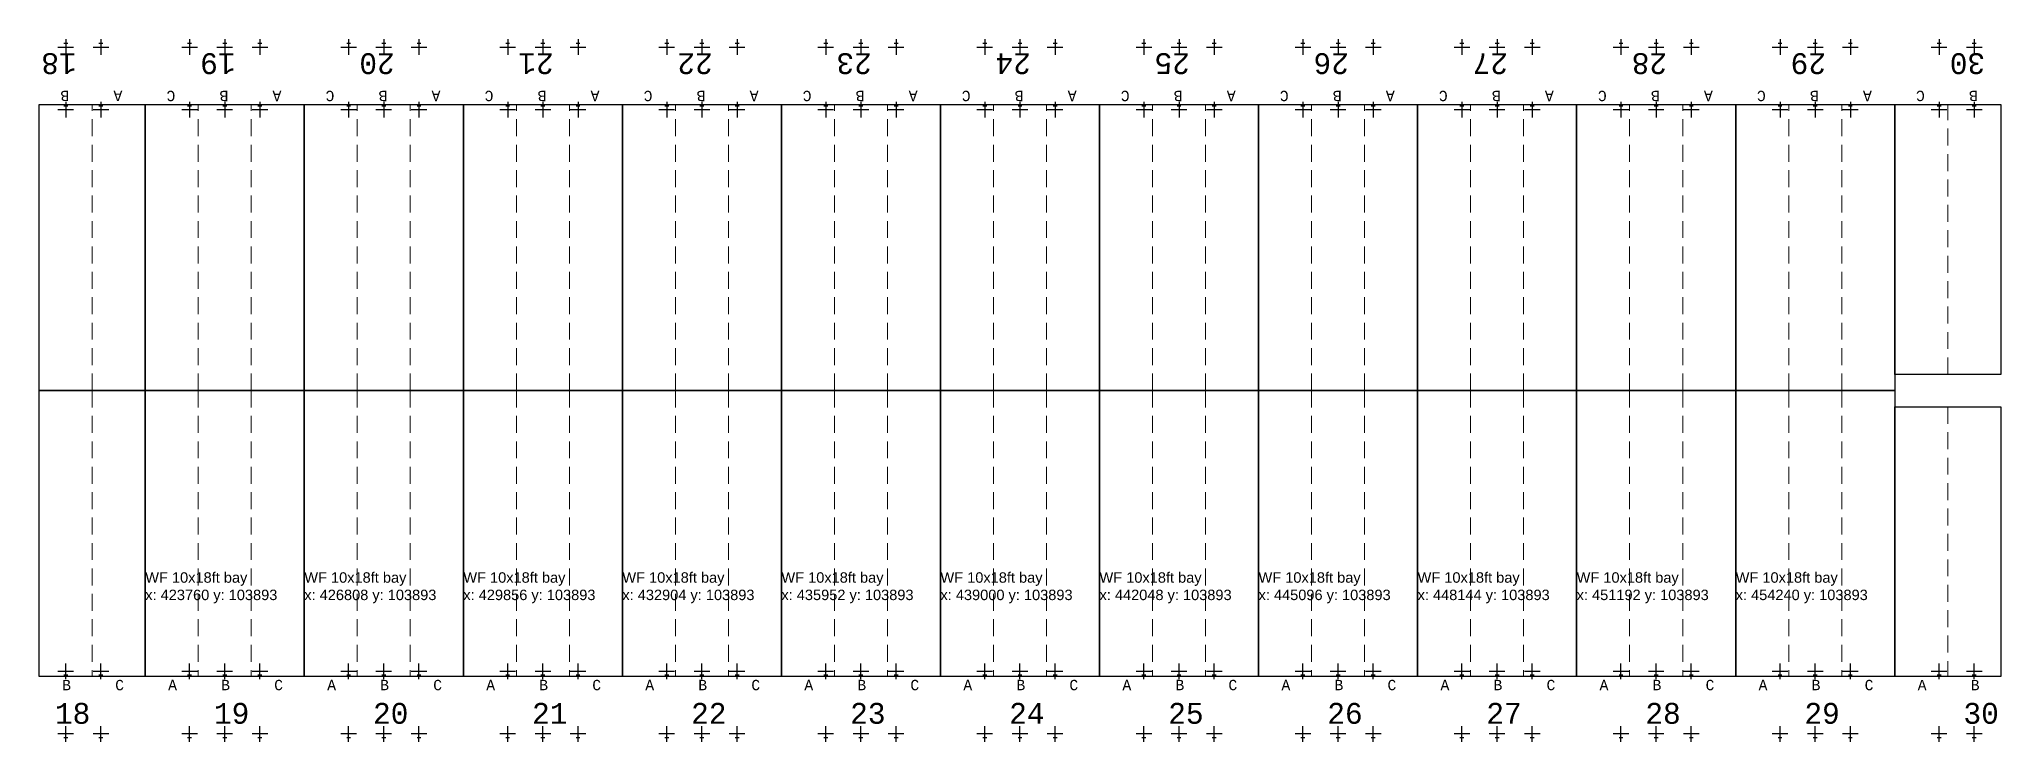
# Model space of a CAD drawing. Header units: millimetres. Extents: x 308165 to 657535, y 5096 to 173229.
# Drawn here: x 421728 to 459320, y 102644 to 116116 of the extents above; entities that cross this region are included whole.
import ezdxf

# ---------------------------------------------------------------- set-up
doc = ezdxf.new("R2010")
doc.units = ezdxf.units.MM
doc.linetypes.add('DASHED', pattern=[0.75, 0.5, -0.25])
doc.layers.add('Bin location transponder', color=250, linetype='Continuous')
doc.layers.add('WF_numbers', color=6, linetype='Continuous')
for name, color, linetype, lineweight in [('WF transponder', 3, 'Continuous', 30), ('WF_bay', 5, 'Continuous', 30), ('WF_sketch_stock_areas', 30, 'Continuous', 30)]:
    doc.layers.add(name, color=color, linetype=linetype, lineweight=lineweight)
doc.styles.get("Standard").update_dxf_attribs({"font": 'arial.ttf'})
doc.styles.add('WF_txt', font='consola.ttf')

msp = doc.modelspace()

# ---------------------------------------------------------------- texts
at = {"char_height": 200, "attachment_point": 1}
for s, insert in [('WF 10x18ft bay\\Px: 423760 y: 103893', (423760, 105894)), ('WF 10x18ft bay\\Px: 426808 y: 103893', (426808, 105894)), ('WF 10x18ft bay\\Px: 429856 y: 103893', (429856, 105894)), ('WF 10x18ft bay\\Px: 432904 y: 103893', (432904, 105894)), ('WF 10x18ft bay\\Px: 435952 y: 103893', (435952, 105894)), ('WF 10x18ft bay\\Px: 439000 y: 103893', (439000, 105894)), ('WF 10x18ft bay\\Px: 442048 y: 103893', (442048, 105894)), ('WF 10x18ft bay\\Px: 445096 y: 103893', (445096, 105894)), ('WF 10x18ft bay\\Px: 448144 y: 103893', (448144, 105894)), ('WF 10x18ft bay\\Px: 451192 y: 103893', (451192, 105894)), ('WF 10x18ft bay\\Px: 454240 y: 103893', (454240, 105894))]:
    msp.add_mtext(s, dxfattribs=dict(at, insert=insert))
at = {"layer": 'WF_numbers', "linetype": 'DASHED', "attachment_point": 1, "style": 'WF_txt'}
for s, insert, char_height, rotation in [('18', (422444, 115448, -162219), 400, 180), ('19', (425492, 115448, -162219), 400, 180), ('20', (428540, 115448, -162219), 400, 180), ('21', (431588, 115448, -162219), 400, 180), ('22', (434636, 115448, -162219), 400, 180), ('23', (437684, 115448, -162219), 400, 180), ('24', (440732, 115448, -162219), 400, 180), ('25', (443780, 115448, -162219), 400, 180), ('26', (446828, 115448, -162219), 400, 180), ('27', (449876, 115448, -162219), 400, 180), ('28', (452924, 115448, -162219), 400, 180), ('29', (455972, 115448, -162219), 400, 180), ('30', (459020, 115448, -162219), 400, 180), ('B', (422305, 114929, -162943), 200, 180), ('A', (423321, 114929, -162943), 200, 180), ('C', (457865, 114929, -162943), 200, 180), ('B', (458881, 114929, -162943), 200, 180), ('B', (422168, 103831, -162943), 200, 0), ('C', (423184, 103831, -162943), 200, 0), ('A', (457728, 103831, -162943), 200, 0), ('B', (458744, 103831, -162943), 200, 0)]:
    msp.add_mtext_dynamic_manual_height_columns(s, width=423.53, gutter_width=2118, heights=[0], dxfattribs=dict(at, insert=insert, char_height=char_height, rotation=rotation))
at = {"layer": 'WF_numbers', "linetype": 'DASHED', "char_height": 400, "attachment_point": 1, "style": 'WF_txt'}
for s, insert in [('18', (422029, 103389, -162219)), ('19', (425077, 103389, -162219)), ('20', (428125, 103389, -162219)), ('21', (431173, 103389, -162219)), ('22', (434221, 103389, -162219)), ('23', (437269, 103389, -162219)), ('24', (440317, 103389, -162219)), ('25', (443365, 103389, -162219)), ('26', (446413, 103389, -162219)), ('27', (449461, 103389, -162219)), ('28', (452509, 103389, -162219)), ('29', (455557, 103389, -162219)), ('30', (458605, 103389, -162219))]:
    msp.add_mtext_dynamic_manual_height_columns(s, width=423.53, gutter_width=2118, heights=[0], dxfattribs=dict(at, insert=insert))

# ---------------------------------------------------------------- blocks, each defined once
blk = doc.blocks.new('Bin location transponder')
at = {"layer": 'Bin location transponder', "color": 3, "lineweight": 30}
for p, q in [((-600, 0), (600, 0)), ((-150, 300), (150, 300)), ((0, 600), (0, -600))]:
    blk.add_line(p, q, dxfattribs=at)
blk = doc.blocks.new('WF 10x18ft bay')
at = {"layer": 'WF_bay', "linetype": 'DASHED', "lineweight": 5, "ltscale": 650}
for p, q in [((1016, 5486), (1016, 0)), ((2032, 5486), (2032, 0))]:
    blk.add_line(p, q, dxfattribs=at)
at = {"layer": 'WF_bay'}
blk.add_lwpolyline([(0, 5486), (3048, 5486), (3048, 0), (0, 0)], close=True, dxfattribs=at)
at = {"layer": 'WF transponder', "xscale": 0.25, "yscale": 0.25, "zscale": 0.25, "rotation": 180.0000000062352}
for p in [(850, 100), (1524, 100), (2198, 100), (850, -1100), (1524, -1100), (2198, -1100)]:
    blk.add_blockref('Bin location transponder', p, dxfattribs=at)
at = {"layer": 'WF_numbers', "linetype": 'DASHED', "char_height": 200, "attachment_point": 1, "rotation": 0, "style": 'WF_txt'}
for s, insert in [('A', (439, -62, -723)), ('B', (1455, -62, -723)), ('C', (2471, -62, -723))]:
    blk.add_mtext_dynamic_manual_height_columns(s, width=423.53, gutter_width=2118, heights=[0], dxfattribs=dict(at, insert=insert))

# ---------------------------------------------------------------- linework, layer by layer
at = {"layer": 'WF_bay', "linetype": 'DASHED', "lineweight": 5, "ltscale": 650}
for p, q in [((422744, 109380, -162219), (422744, 114866, -162219)), ((458304, 109689, -162219), (458304, 114866, -162219)), ((422744, 109380, -162219), (422744, 103894, -162219)), ((458304, 109067, -162219), (458304, 103894, -162219))]:
    msp.add_line(p, q, dxfattribs=at)
at = {"layer": 'WF_bay', "elevation": -162219}
for points in [[(423760, 109380), (421728, 109380), (421728, 114866), (423760, 114866)], [(459320, 109689), (457288, 109689), (457288, 114866), (459320, 114866)], [(421728, 109380), (423760, 109380), (423760, 103894), (421728, 103894)], [(457288, 109067), (459320, 109067), (459320, 103894), (457288, 103894)]]:
    msp.add_lwpolyline(points, close=True, dxfattribs=at)

# ---------------------------------------------------------------- block references
at = {"layer": 'WF transponder', "xscale": 0.25, "yscale": 0.25, "zscale": 0.25}
for p in [(422236, 115966, -162219), (422910, 115966, -162219), (458138, 115966, -162219), (458812, 115966, -162219), (422236, 114766, -162219), (422910, 114766, -162219), (458138, 114766, -162219), (458812, 114766, -162219)]:
    msp.add_blockref('Bin location transponder', p, dxfattribs=at)
at = {"layer": 'WF transponder', "xscale": 0.25, "yscale": 0.25, "zscale": 0.25, "rotation": 180.0000000062352}
for p in [(422236, 103994, -162219), (422910, 103994, -162219), (458138, 103994, -162219), (458812, 103994, -162219), (422236, 102794, -162219), (422910, 102794, -162219), (458138, 102794, -162219), (458812, 102794, -162219)]:
    msp.add_blockref('Bin location transponder', p, dxfattribs=at)
at = {"layer": 'WF_sketch_stock_areas', "rotation": 179.9999999999069}
for p in [(426808, 114866, -162219), (429856, 114866, -162219), (432904, 114866, -162219), (435952, 114866, -162219), (439000, 114866, -162219), (442048, 114866, -162219), (445096, 114866, -162219), (448144, 114866, -162219), (451192, 114866, -162219), (454240, 114866, -162219), (457288, 114866, -162219)]:
    msp.add_blockref('WF 10x18ft bay', p, dxfattribs=at)
at = {"layer": 'WF_sketch_stock_areas'}
for p in [(423760, 103894, -162219), (426808, 103894, -162219), (429856, 103894, -162219), (432904, 103894, -162219), (435952, 103894, -162219), (439000, 103894, -162219), (442048, 103894, -162219), (445096, 103894, -162219), (448144, 103894, -162219), (451192, 103894, -162219), (454240, 103894, -162219)]:
    msp.add_blockref('WF 10x18ft bay', p, dxfattribs=at)

msp.set_redraw_order([(e.dxf.handle, doc.entitydb.next_handle()) for e in msp.query("TEXT MTEXT ATTDEF DIMENSION ARC_DIMENSION")])  # texts and dimensions are drawn at this point

doc.saveas('drawing.dxf')
